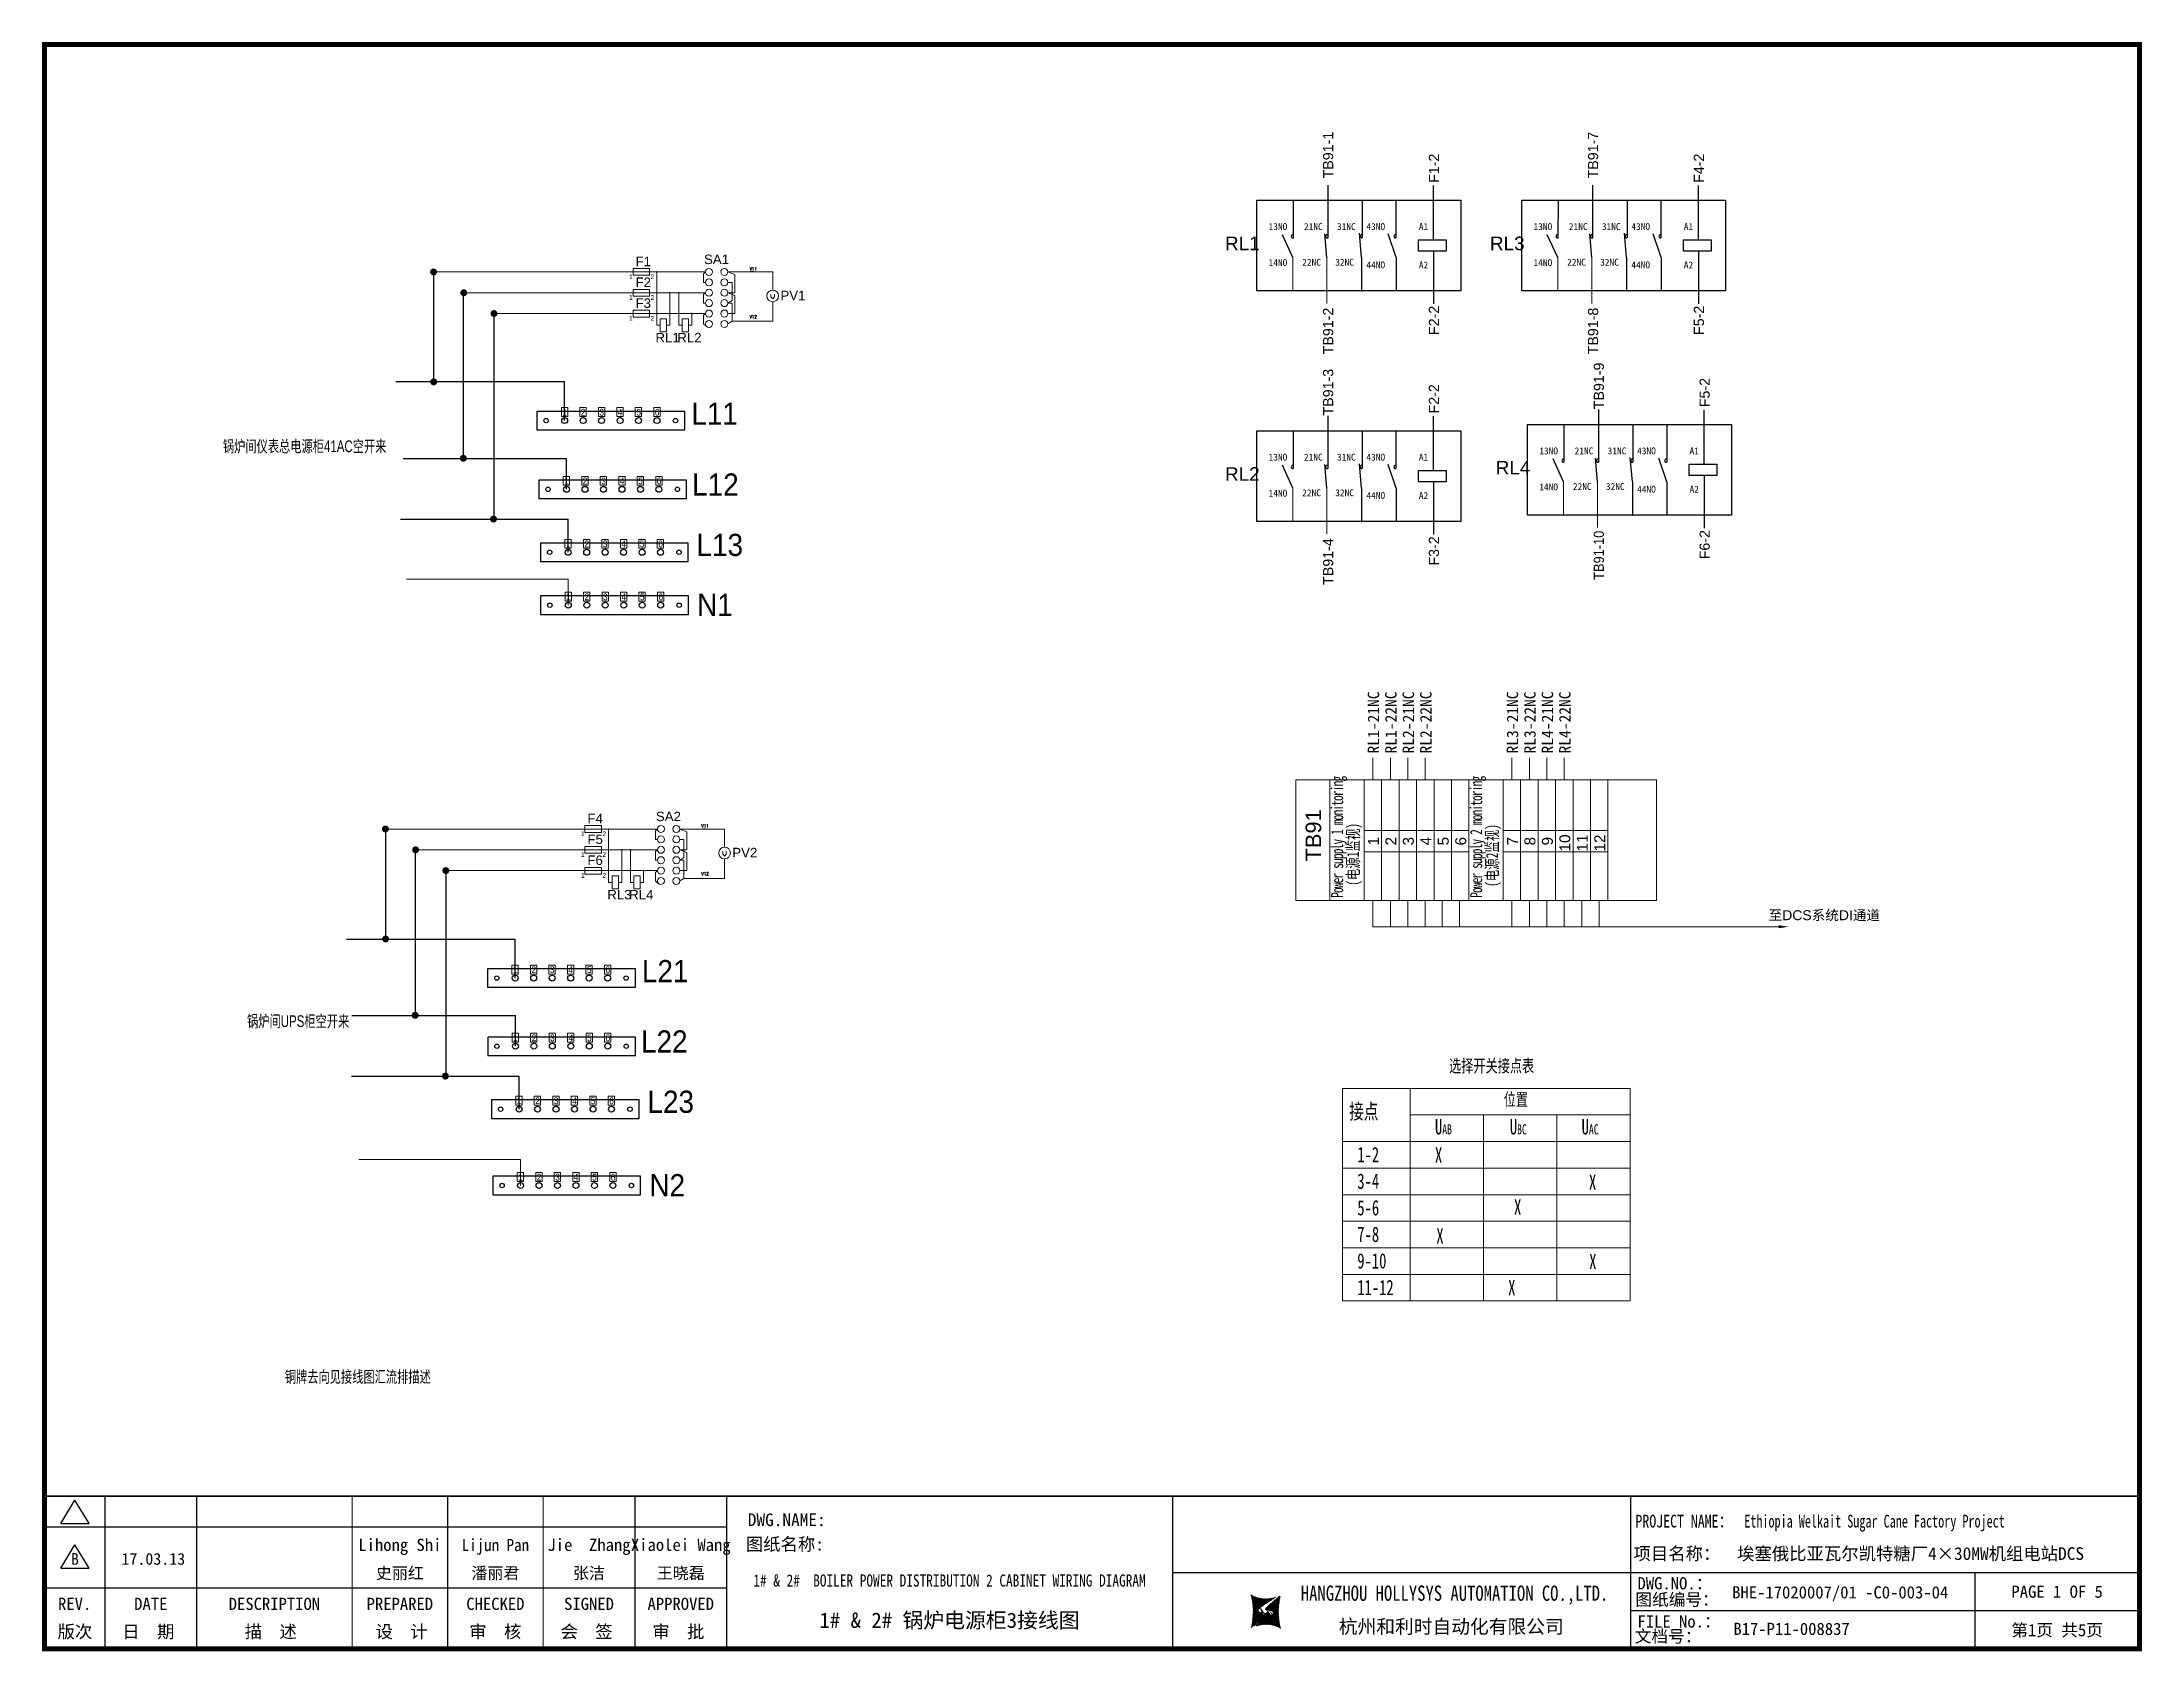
# Model space of a CAD drawing. Extents: x 81444 to 119867, y -54816 to -29062.
# Drawn here: x 91473 to 95598, y -45773 to -42611 of the extents above; entities that cross this region are included whole.
import ezdxf
from ezdxf.enums import TextEntityAlignment as Align
from ezdxf.lldxf.tags import DXFTag

# ---------------------------------------------------------------- set-up
doc = ezdxf.new("R2010")
doc.units = 0
doc.header["$LTSCALE"] = 100
doc.header["$MEASUREMENT"] = 0
for name, color, linetype in [('t', 1, 'Continuous'), ('标准图框及表格', 7, 'Continuous'), ('空气开关', 7, 'Continuous'), ('继电器', 7, 'Continuous')]:
    doc.layers.add(name, color=color, linetype=linetype)
doc.layers.add('细实线', color=7, linetype='Continuous', lineweight=20)
doc.styles.add('HZ', font='arial.ttf', dxfattribs={"width": 0.7})
doc.styles.add('HZA', font='romans', dxfattribs={"width": 0.75, "bigfont": 'ams_dx'})
doc.styles.get("Standard").update_dxf_attribs({"font": ''})
doc.styles.get('Standard').set_extended_font_data('SimSun')
tags = doc.linetypes.add('CENTER', pattern=[2, 1.25, -0.25, 0.25, -0.25]).pattern_tags.tags
tags[10:11] = [DXFTag(74, 4), DXFTag(75, 0), DXFTag(340, '0'), DXFTag(46, 1.0), DXFTag(50, 0.0), DXFTag(44, 0.0), DXFTag(45, 0.0)]
tags[8:9] = [DXFTag(74, 4), DXFTag(75, 0), DXFTag(340, '0'), DXFTag(46, 1.0), DXFTag(50, 0.0), DXFTag(44, 0.0), DXFTag(45, 0.0)]
tags[6:7] = [DXFTag(74, 4), DXFTag(75, 0), DXFTag(340, '0'), DXFTag(46, 1.0), DXFTag(50, 0.0), DXFTag(44, 0.0), DXFTag(45, 0.0)]
tags[4:5] = [DXFTag(74, 4), DXFTag(75, 0), DXFTag(340, '0'), DXFTag(46, 1.0), DXFTag(50, 0.0), DXFTag(44, 0.0), DXFTag(45, 0.0)]
tags = doc.linetypes.add('WASTE', pattern=[0.375, 0.25, -0.125]).pattern_tags.tags
tags[6:7] = [DXFTag(74, 4), DXFTag(75, 0), DXFTag(340, '0'), DXFTag(46, 1.0), DXFTag(50, 0.0), DXFTag(44, 0.0), DXFTag(45, 0.0)]
tags[4:5] = [DXFTag(74, 4), DXFTag(75, 0), DXFTag(340, '0'), DXFTag(46, 1.0), DXFTag(50, 0.0), DXFTag(44, 0.0), DXFTag(45, 0.0)]
pattern_1 = [(45, (0, 0), (-0.736262898216564, 0.7362628982165641), [])]

msp = doc.modelspace()

# ---------------------------------------------------------------- texts
at = {"color": 7, "lineweight": 15, "style": 'HZA', "width": 0.75}
for s, p in [('V11', (92862.86004486363, -43059.77329085264)), ('V12', (92862.89644072663, -43153.77468342225)), ('V11', (92768.32425297171, -44153.99761929347)), ('V12', (92768.36064883471, -44247.99901186308))]:
    msp.add_text(s, height=6.574075200000001, dxfattribs=at).set_placement(p)
at = {"style": 'HZ'}
for s, height, width, p in [('L11', 43.56, 0.9, (92748.48892326278, -43362.4694190938)), ('锅炉间仪表总电源柜41AC空开来', 23.1, 0.7, (91828.33691041225, -43416.42309807991)), ('L12', 43.56, 0.9, (92750.14075183167, -43501.75219053793)), ('L13', 43.56, 0.9, (92758.69001531441, -43620.34964914346)), ('N1', 43.56, 0.9, (92759.99482949854, -43738.13416154068)), ('L21', 43.56, 0.9, (92651.39727608624, -44457.5154993905)), ('锅炉间UPS柜空开来', 23.1, 0.7, (91875.66876949924, -44545.63355359648)), ('L22', 43.56, 0.9, (92649.7121077261, -44595.73352455112)), ('L23', 43.56, 0.9, (92662.28922266376, -44714.19833841112)), ('N2', 43.56, 0.9, (92666.18702410943, -44878.02876590174)), ('铜牌去向见接线图汇流排描述', 23.1, 0.7, (91949.91251994697, -45244.13015647052))]:
    msp.add_text(s, height=height, dxfattribs=dict(at, width=width)).set_placement(p)
at = {"linetype": 'WASTE', "char_height": 13.52, "attachment_point": 1}
for s, insert, width in [('13NO', (93882.41427694164, -42966.57006959924), 21.05947768404018), ('21NC', (93951.88907113382, -42966.57006959924), 19.18468349185002), ('31NC', (94016.69612925175, -42966.57006959924), 19.18468349185002), ('43NO', (94074.6347995638, -42966.57006959924), 15.14790299615867), ('A1', (94177.6509401962, -42966.5173238158), 15.14790299615867), ('13NO', (94402.85701333957, -42966.57006959924), 21.05947768404018), ('21NC', (94472.33180753178, -42966.57006959924), 19.18468349185002), ('31NC', (94537.13886564971, -42966.57006959924), 19.18468349185002), ('43NO', (94595.07753596177, -42966.57006959924), 15.14790299615867), ('A1', (94698.09367659416, -42966.5173238158), 15.14790299615867), ('14NO', (93882.41427694164, -43037.42578647488), 21.05947768404018), ('22NC', (93948.48929857729, -43036.56169236664), 22.58445604837777), ('32NC', (94013.29635669525, -43036.56169236664), 22.58445604837777), ('44NO', (94074.6347995638, -43041.89629659794), 15.14790299615867), ('A2', (94177.6509401962, -43041.84355081449), 15.14790299615867), ('14NO', (94402.85701333957, -43037.42578647488), 21.05947768404018), ('22NC', (94468.93203497522, -43036.56169236664), 22.58445604837777), ('32NC', (94533.73909309319, -43036.56169236664), 22.58445604837777), ('44NO', (94595.07753596177, -43041.89629659794), 15.14790299615867), ('A2', (94698.09367659416, -43041.84355081449), 15.14790299615867), ('13NO', (93882.41427694164, -43419.46456097902), 21.05947768404018), ('21NC', (93951.88907113382, -43419.46456097902), 19.18468349185002), ('31NC', (94016.69612925175, -43419.46456097902), 19.18468349185002), ('43NO', (94074.6347995638, -43419.46456097902), 15.14790299615867), ('A1', (94177.6509401962, -43419.41181519556), 15.14790299615867), ('13NO', (94414.16739169591, -43407.11757588289), 21.05947768404018), ('21NC', (94483.64218588812, -43407.11757588289), 19.18468349185002), ('31NC', (94548.44924400609, -43407.11757588289), 19.18468349185002), ('43NO', (94606.38791431814, -43407.11757588289), 15.14790299615867), ('A1', (94709.40405495053, -43407.06483009944), 15.14790299615867), ('14NO', (94414.16739169591, -43477.97329275851), 21.05947768404018), ('22NC', (94480.2424133316, -43477.10919865027), 22.58445604837777), ('32NC', (94545.04947144953, -43477.10919865027), 22.58445604837777), ('14NO', (93882.41427694164, -43490.32027785464), 21.05947768404018), ('22NC', (93948.48929857729, -43489.4561837464), 22.58445604837777), ('32NC', (94013.29635669525, -43489.4561837464), 22.58445604837777), ('44NO', (94074.6347995638, -43494.7907879777), 15.14790299615867), ('A2', (94177.6509401962, -43494.73804219427), 15.14790299615867), ('44NO', (94606.38791431814, -43482.44380288158), 15.14790299615867), ('A2', (94709.40405495053, -43482.39105709814), 15.14790299615867)]:
    msp.add_mtext(s, dxfattribs=dict(at, insert=insert, width=width))
at = {"layer": '空气开关', "style": 'HZ', "width": 0.9}
for s, p in [('1', (92495.11927144544, -43344.55778087004)), ('2', (92531.41927144543, -43344.55778087004)), ('3', (92567.71927144543, -43344.55778087004)), ('4', (92604.01927144543, -43344.55778087004)), ('5', (92640.31927144543, -43344.55778087004)), ('6', (92676.61927144544, -43344.55778087004)), ('1', (92498.83135679159, -43479.51039787769)), ('2', (92535.13135679158, -43479.51039787769)), ('3', (92571.43135679158, -43479.51039787769)), ('4', (92607.73135679158, -43479.51039787769)), ('5', (92644.03135679159, -43479.51039787769)), ('6', (92680.33135679159, -43479.51039787769)), ('1', (92502.02498186199, -43603.23907297759)), ('2', (92538.32498186198, -43603.23907297759)), ('3', (92574.62498186198, -43603.23907297759)), ('4', (92610.92498186199, -43603.23907297759)), ('5', (92647.22498186199, -43603.23907297759)), ('6', (92683.52498186199, -43603.23907297759)), ('1', (92502.28834593866, -43707.22025641412)), ('2', (92538.58834593865, -43707.22025641412)), ('3', (92574.88834593866, -43707.22025641412)), ('4', (92611.18834593866, -43707.22025641412)), ('5', (92647.48834593866, -43707.22025641412)), ('6', (92683.78834593866, -43707.22025641412)), ('1', (92398.0276242689, -44439.60386116674)), ('2', (92434.32762426889, -44439.60386116674)), ('3', (92470.62762426889, -44439.60386116674)), ('4', (92506.9276242689, -44439.60386116674)), ('5', (92543.2276242689, -44439.60386116674)), ('6', (92579.5276242689, -44439.60386116674)), ('1', (92398.40271268602, -44573.49173189088)), ('2', (92434.702712686, -44573.49173189088)), ('3', (92471.00271268601, -44573.49173189088)), ('4', (92507.30271268601, -44573.49173189088)), ('5', (92543.60271268601, -44573.49173189088)), ('6', (92579.90271268602, -44573.49173189088)), ('1', (92405.62418921135, -44697.08776224525)), ('2', (92441.92418921134, -44697.08776224525)), ('3', (92478.22418921134, -44697.08776224525)), ('4', (92514.52418921134, -44697.08776224525)), ('5', (92550.82418921134, -44697.08776224525)), ('6', (92587.12418921135, -44697.08776224525)), ('1', (92408.48054054956, -44847.11486077518)), ('2', (92444.78054054955, -44847.11486077518)), ('3', (92481.08054054955, -44847.11486077518)), ('4', (92517.38054054955, -44847.11486077518)), ('5', (92553.68054054955, -44847.11486077518)), ('6', (92589.98054054956, -44847.11486077518))]:
    msp.add_text(s, height=13.2, dxfattribs=at).set_placement(p)
at = {"layer": '细实线', "color": 7, "style": 'HZ'}
for s, height, p in [('RL1', 26.6, (93796.76479854902, -43019.67615626093)), ('RL3', 26.6, (94317.20753494698, -43019.67615626093)), ('1', 9.309999999999999, (92626.15528690864, -43076.43291024896)), ('F1', 18.62, (92638.87101056421, -43051.12195611832)), ('2', 9.309999999999999, (92668.34068049131, -43076.43291024896)), ('SA1', 18.62, (92773.36311241698, -43046.96932912928)), ('1', 9.309999999999999, (92626.15528690864, -43117.26787898991)), ('F2', 18.62, (92638.87101056421, -43091.95692485927)), ('2', 9.309999999999999, (92668.34068049131, -43117.26787898991)), ('PV1', 18.62, (92923.48658074863, -43118.00610945905)), ('1', 9.309999999999999, (92626.15528690864, -43158.36740000984)), ('F3', 18.62, (92638.87101056421, -43133.05644587921)), ('2', 9.309999999999999, (92668.34068049131, -43158.36740000984)), ('RL1', 18.62, (92678.00789346998, -43200.72543999068)), ('RL2', 18.62, (92720.8728865828, -43200.72543999068)), ('RL4', 26.6, (94328.51791330335, -43460.22366254458)), ('RL2', 26.6, (93796.76479854902, -43472.57064764071)), ('F4', 18.62, (92544.33521867229, -44145.34628455916)), ('SA2', 18.62, (92678.82732052506, -44141.19365757011)), ('1', 9.309999999999999, (92531.61949501673, -44170.65723868979)), ('F5', 18.62, (92544.33521867229, -44186.18125330011)), ('2', 9.309999999999999, (92573.80488859939, -44170.65723868979)), ('1', 9.309999999999999, (92531.61949501673, -44211.49220743074)), ('F6', 18.62, (92544.33521867229, -44227.28077432005)), ('2', 9.309999999999999, (92573.80488859939, -44211.49220743074)), ('PV2', 18.62, (92828.95078885672, -44212.23043789988)), ('1', 9.309999999999999, (92531.61949501673, -44252.59172845067)), ('2', 9.309999999999999, (92573.80488859939, -44252.59172845067)), ('RL3', 18.62, (92583.47210157807, -44294.94976843151)), ('RL4', 18.62, (92626.33709469088, -44294.94976843151)), ('至DCS系统DI通道', 19.6, (94864.73454312634, -44335.74123073139))]:
    msp.add_text(s, height=height, dxfattribs=at).set_placement(p)
for s, height, p in [('TB91', 30.576, (93985.7015624581, -44220.13454928622)), ('1', 21.38181818181818, (94099.04895211672, -44188.91316685856)), ('2', 21.38181818181818, (94133.35135466792, -44188.91316685856)), ('3', 21.38181818181818, (94167.65375721914, -44188.91316685856)), ('4', 21.38181818181818, (94201.95615977034, -44188.91316685856)), ('5', 21.38181818181818, (94236.25856232157, -44188.91316685856)), ('6', 21.38181818181818, (94270.56096487277, -44188.91316685856)), ('7', 21.38181818181818, (94372.16379648267, -44188.91316685856)), ('8', 21.38181818181818, (94406.46619903386, -44188.91316685856)), ('9', 21.38181818181818, (94440.79764251073, -44188.91316685856)), ('10', 21.38181818181818, (94475.10004506193, -44200.6662801247)), ('11', 21.38181818181818, (94509.4314885388, -44200.6662801247)), ('12', 21.38181818181818, (94543.73389109, -44200.6662801247))]:
    msp.add_text(s, height=height, rotation=90, dxfattribs=at).set_placement(p)
at = {"layer": '细实线', "color": 7, "char_height": 22.4, "width": 112.8368929680437, "attachment_point": 1, "rotation": 90}
for s, insert in [('{\\fsimsun|b0|i0|c134|p2;RL1-21NC}', (94077.18265685867, -44008.36606588849)), ('{\\fsimsun|b0|i0|c134|p2;RL1-22NC}', (94111.48505940987, -44008.36606588849)), ('{\\fsimsun|b0|i0|c134|p2;RL2-21NC}', (94145.7874619611, -44008.36606588849)), ('{\\fsimsun|b0|i0|c134|p2;RL2-22NC}', (94180.08986451232, -44008.36606588849)), ('{\\fsimsun|b0|i0|c134|p2;RL3-21NC}', (94350.29750122462, -44008.36606588849)), ('{\\fsimsun|b0|i0|c134|p2;RL3-22NC}', (94384.59990377584, -44008.36606588849)), ('{\\fsimsun|b0|i0|c134|p2;RL4-21NC}', (94418.93134725268, -44008.36606588849)), ('{\\fsimsun|b0|i0|c134|p2;RL4-22NC}', (94453.23374980391, -44008.36606588849))]:
    msp.add_mtext(s, dxfattribs=dict(at, insert=insert))
at = {"layer": '细实线', "color": 7, "char_height": 23.52, "attachment_point": 1, "rotation": 90, "line_spacing_factor": 0.700008, "style": 'HZ'}
for s, insert, width in [('{\\fsimsun|b0|i0|c134|p2;\\W0.7;\\T0.75;Power supply 1 monitoring}', (94005.33908925962, -44291.91698848337), 264.3367407239842), ('{\\fsimsun|b0|i0|c134|p2;\\W0.7;\\T0.75;Power supply 2 monitoring}', (94278.45393362557, -44291.91698848337), 264.3367407239842), ('{\\fsimsun|b0|i0|c134|p2;(电源1监视)}', (94036.4248430604, -44268.22253709761), 210.3938150108609), ('{\\fsimsun|b0|i0|c134|p2;(电源2监视)}', (94309.53968742635, -44270.39853986367), 197.6270455354591)]:
    msp.add_mtext(s, dxfattribs=dict(at, insert=insert, width=width))
at = {"layer": '细实线', "color": 7, "width": 334.3977358621725, "attachment_point": 1, "style": 'HZ'}
for s, insert, char_height in [('{\\f宋体|b0|i0|c134|p2;选择开关接点表}', (94237.01270408204, -44609.32667312209), 25), ('{\\f宋体|b0|i0|c134|p2;位置}', (94344.29646529283, -44675.36925267855), 25), ('{\\f宋体|b0|i0|c134|p2;接点}', (94040.78867710874, -44696.28691519488), 30), ('{\\f宋体|b0|i0|c134|p2;U\\H0.666667x;AB}', (94209.23252945338, -44726.50981691554), 30), ('{\\f宋体|b0|i0|c134|p2;U\\H0.666667x;BC}', (94356.32049022583, -44726.50981691554), 30), ('{\\f宋体|b0|i0|c134|p2;U\\H0.666667x;AC}', (94497.36140686693, -44726.50981691554), 30), ('{\\f宋体|b0|i0|c134|p2;1-2}', (94056.73243290294, -44781.1546551504), 30), ('{\\f宋体|b0|i0|c134|p2;X}', (94209.23252945338, -44782.1085550697), 30), ('{\\f宋体|b0|i0|c134|p2;3-4}', (94056.73243290294, -44833.35856012056), 30), ('{\\f宋体|b0|i0|c134|p2;X}', (94511.75507529223, -44835.39067913411), 30), ('{\\f宋体|b0|i0|c134|p2;5-6}', (94056.73243290294, -44885.56246509071), 30), ('{\\f宋体|b0|i0|c134|p2;X}', (94364.58194488412, -44884.3121178531), 30), ('{\\f宋体|b0|i0|c134|p2;7-8}', (94056.73243290294, -44937.76637006088), 30), ('{\\f宋体|b0|i0|c134|p2;X}', (94211.95795779425, -44940.86475592658), 30), ('{\\f宋体|b0|i0|c134|p2;9-10}', (94056.73243290294, -44989.97027503104), 30), ('{\\f宋体|b0|i0|c134|p2;X}', (94512.16388954339, -44991.14890881602), 30), ('{\\f宋体|b0|i0|c134|p2;11-12}', (94056.73243290294, -45042.17418000121), 30), ('{\\f宋体|b0|i0|c134|p2;X}', (94352.99887443535, -45042.38696162475), 30)]:
    msp.add_mtext(s, dxfattribs=dict(at, insert=insert, char_height=char_height))
at = {"layer": '继电器', "style": 'HZ'}
for tag, p in [('TB91-1', (94009.39955915078, -42832.95069518316)), ('TB91-7', (94529.84229554872, -42832.95069518316)), ('F1-2', (94217.25263864435, -42858.7996757533)), ('F4-2', (94737.69537504228, -42858.7996757533)), ('TB91-2', (94009.39955915078, -43178.42420040224)), ('F2-2', (94217.25263864435, -43157.59175957313)), ('TB91-8', (94529.84229554872, -43178.42420040224)), ('F5-2', (94737.69537504228, -43157.59175957313)), ('TB91-3', (94009.39955915078, -43298.58921743253)), ('TB91-9', (94541.15267390509, -43286.2422323364)), ('F5-2', (94749.00575339865, -43299.34718203693)), ('F2-2', (94217.25263864435, -43311.69416713306)), ('TB91-4', (94009.39955915078, -43631.318691782)), ('F3-2', (94217.25263864435, -43610.48625095289)), ('F6-2', (94749.00575339865, -43598.13926585676))]:
    msp.add_attdef(tag, text='J1', height=20, rotation=90, dxfattribs=at).set_placement(p, align=Align.CENTER)
at = {"layer": '继电器', "style": 'HZ', "width": 0.9}
msp.add_attdef('TB91-10', text='J1', height=20, rotation=90, dxfattribs=at).set_placement((94541.15267390509, -43618.97170668587), align=Align.CENTER)

# ---------------------------------------------------------------- blocks, each defined once
blk = doc.blocks.new('图框')
at = {"layer": '标准图框及表格'}
h = blk.add_hatch(dxfattribs=at)
h.set_pattern_fill('ANSI31', color=5, scale=8.329863809039892, style=0)
h.set_pattern_definition(pattern_1)
edge = h.paths.add_edge_path()
edge.add_arc((2399.257256036391, -2998.153851416566), 55.18534773488954, 238.1092081981581, 291.6531626184834)
edge.add_line((2419.619937407027, -3049.445018414634), (2388.525499730735, -3070.242821799802))
edge.add_arc((2238.907377712399, -3078.328790578547), 135.3602868968974, 346.3915348661821, 374.2500326978034)
edge.add_line((2370.467593623529, -3110.177132109857), (2397.50623789792, -3087.85242802291))
edge.add_line((2391.339199201146, -3080.281448750429), (2396.143986595598, -3080.898839897796))
edge.add_spline(control_points=[(2397.470018868538, -3087.887634953957), (2398.35948137939, -3087.023080631327), (2399.970992452319, -3085.456697735681), (2399.869182150054, -3081.252294174519), (2397.426500162081, -3081.012803431273), (2396.121921064187, -3080.884897048199)], knot_values=[0, 0, 0, 0, 6.844331067525468, 12.40042740766005, 18.76924275352248, 18.76924275352248, 18.76924275352248, 18.76924275352248], weights=[1, 1, 1, 1, 1, 1], degree=3, periodic=0)
edge.add_spline(control_points=[(2388.515363058686, -3070.265433304907), (2387.789374929038, -3070.86905758363), (2386.478198365832, -3071.959237952229), (2385.544096281083, -3073.38263759949), (2385.127199159644, -3074.017912079413)], knot_values=[0, 0, 0, 0, 5.253673658024614, 9.488438564008057, 9.488438564008057, 9.488438564008057, 9.488438564008057], weights=[1, 1, 1, 1, 1], degree=3, periodic=0)
edge.add_spline(control_points=[(2386.272665588534, -3072.281716856574), (2385.721471206634, -3072.905523096015), (2384.632427465753, -3074.386714445929), (2384.912828655535, -3077.72895088909), (2387.858851342782, -3079.895552619193), (2390.185443934519, -3080.145534927004), (2391.314573401905, -3080.266855002868)], knot_values=[10.66597461496156, 10.66597461496156, 10.66597461496156, 10.66597461496156, 18.97770399508879, 28.89455822145742, 41.119553648298, 52.64692538081317, 52.64692538081317, 52.64692538081317, 52.64692538081317], weights=[1, 1, 1, 1, 1, 1, 1], degree=3, periodic=0)
h = blk.add_hatch(dxfattribs=at)
h.set_pattern_fill('ANSI31', color=3, scale=8.329863809039892, style=0)
h.set_pattern_definition(pattern_1)
edge = h.paths.add_edge_path()
edge.add_line((2402.469732125144, -3075.776359090531), (2407.706041465404, -3076.440586092609))
edge.add_spline(control_points=[(2401.044493204623, -3068.769946203269), (2400.155030693568, -3069.634500525768), (2398.543519620813, -3071.200883421574), (2398.645329922932, -3075.40528698259), (2401.088011911052, -3075.644777725895), (2402.392591008975, -3075.772684108895)], knot_values=[0, 0, 0, 0, 6.844331067526932, 12.40042740766158, 18.76924275352342, 18.76924275352342, 18.76924275352342, 18.76924275352342], weights=[1, 1, 1, 1, 1, 1], degree=3, periodic=0)
edge.add_line((2428.046918449632, -3046.480449047325), (2401.008274175249, -3068.805153134272))
edge.add_spline(control_points=[(2412.625169549749, -3083.918607966574), (2413.015644598316, -3083.422785431954), (2413.86377905187, -3082.052674005965), (2413.601683417044, -3078.928630268005), (2410.655660730175, -3076.762028538062), (2408.329068138031, -3076.512046230251), (2407.199938671052, -3076.390726154226)], knot_values=[12.65408913243743, 12.65408913243743, 12.65408913243743, 12.65408913243743, 18.97770399508879, 28.89455822145742, 41.119553648298, 52.64692538081317, 52.64692538081317, 52.64692538081317, 52.64692538081317], weights=[1, 1, 1, 1, 1, 1, 1], degree=3, periodic=0)
edge.add_line((2411.626283690712, -3084.975693399283), (2412.781242849298, -3083.732051979769))
edge.add_line((2410.021343801694, -3086.399138189481), (2411.626283690712, -3084.975693399414))
edge.add_line((2378.894574665755, -3107.212562742519), (2409.989012342048, -3086.414759357351))
edge.add_arc((2399.257256036391, -3158.503729740543), 55.18534773488965, 58.10920819815809, 111.6531626184834)
edge.add_arc((2559.607134360383, -3078.328790578547), 135.360286896897, 166.3915348661823, 194.2500326978024)
at = {"color": 7}
for p, q in [((2215.642035047145, -2851.581424744189), (2215.642035047145, -3151.581424744189)), ((3115.642035047145, -2851.581424744189), (3115.642035047145, -3151.581424744189)), ((0, -2911.581424744189), (1340.158172602998, -2911.581424744189)), ((2215.642035047145, -3001.581424744189), (3115.642035047145, -3001.581424744189)), ((3115.642035047145, -3001.581424744189), (4115.642035047145, -3001.581424744189)), ((3791.785572043125, -3001.581424744189), (3791.785572043125, -3151.581424744189)), ((0, -3031.581424744189), (1340.158172602998, -3031.581424744189)), ((4115.642035047145, -3076.581424744189), (3115.642035047145, -3076.581424744189))]:
    blk.add_line(p, q, dxfattribs=at)
at = {"color": 7, "const_width": 3}
blk.add_lwpolyline([(4115.642035047145, -2851.581424744189), (0, -2851.581424744189)], dxfattribs=at)
at = {"layer": 't', "color": 7}
for p, q in [((31.94938321653171, -2904.992613363662), (59.89920926059131, -2859.122325316828)), ((87.8490353046218, -2904.992613363662), (59.89920926059131, -2859.122325316828)), ((31.94938321653171, -2904.992613363662), (87.8490353046218, -2904.992613363662)), ((31.94938321653171, -2992.977239491032), (59.89920926059131, -2947.106951444141)), ((87.8490353046218, -2992.977239491032), (59.89920926059131, -2947.106951444141)), ((31.94938321653171, -2992.977239491032), (87.8490353046218, -2992.977239491032))]:
    blk.add_line(p, q, dxfattribs=at)
at = {"layer": 't', "color": 7, "const_width": 9.61519705431492}
blk.add_lwpolyline([(4115.642035047145, -3151.581424744189), (4115.642035047145, 0), (0, 0), (0, -3151.581424744189)], close=True, dxfattribs=at)
at = {"layer": 't', "color": 7, "const_width": 2.40379926357873}
for points in [[(118.7653193609731, -2852.783324375967), (118.7653193609731, -3151.581424744189)], [(299.0502641293569, -2852.783324375967), (299.0502641293569, -3151.581424744189)], [(604.3883150879992, -2852.783324375967), (604.3883150879992, -3156.41304604568)], [(791.9882990770857, -2852.783324375967), (791.9882990770857, -3156.41304604568)], [(979.588283066143, -2852.783324375967), (979.588283066143, -3156.41304604568)], [(1159.873227834585, -2852.783324375967), (1159.873227834585, -3156.41304604568)], [(1340.158172602998, -2852.783324375967), (1340.158172602998, -3156.41304604568)]]:
    blk.add_lwpolyline(points, dxfattribs=at)
at = {"color": 7, "linetype": 'CENTER'}
for s, height, p in [('图纸编号：', 24, (3125.2212882557, -3066.664538382978)), ('杭州和利时自动化有限公司', 27, (2542.549152440595, -3121.114498389041)), ('文档号：', 24, (3124.032392707933, -3138.728717091954))]:
    blk.add_text(s, height=height, dxfattribs=at).set_placement(p)
at = {"color": 7, "flags": 8}
for tag, p, height in [('DWG.NAME:', (1381.636459220965, -2910.37952511241), 25), ('PROJECTNAME:', (3125.480185663539, -2912.807924402037), 24), ('PROJECTNAME：', (3339.10867075545, -2913.108539231762), 25), ('DWG.NO.:', (3128.186172261583, -3030.402470643486), 24), ('图纸编号', (3315.362718925957, -3052.404678158069), 24), ('FILENO.:', (3128.672545599984, -3106.104124450346), 24), ('文档号', (3317.726365529132, -3124.132485953713), 24)]:
    blk.add_attdef(tag, p, '', height=height, dxfattribs=at)
for tag, height, p in [('A', 23, (59.89920926059131, -2974.881554149018)), ('设计时间', 23, (213.8658221408186, -2974.881554149018)), ('RENLIU', 24, (698.1883070825425, -2950.380597809435)), ('SHUFENWANG', 24, (885.7882910716289, -2950.380597809435)), ('FANGHOU', 24, (1069.730755450379, -2950.380597809435)), ('DANDANLI', 24, (1250.015700218792, -2950.380597809435)), ('刘仁', 23, (698.1883070825425, -3002.188376027443)), ('王姝芬', 23, (885.7882910716289, -3002.188376027443)), ('侯方', 23, (1069.730755450379, -3002.188376027443)), ('李丹丹', 23, (1250.015700218792, -3002.188376027443)), ('#10STATIONONTROLCABINETCOVER', 30, (1777.900103825072, -3017.182374560078)), ('REV.', 24, (59.38265968048654, -3063.048954873535)), ('DATE', 24, (208.907791745165, -3063.048954873535)), ('DESCRIPTION', 24, (451.7192896086781, -3063.048954873535)), ('PREPARED', 24, (698.1883070825425, -3063.048954873535)), ('CHECKED', 24, (885.7882910716144, -3063.048954873535)), ('SIGNED', 24, (1069.730755450364, -3063.048954873535)), ('APPROVED', 24, (1250.015700218792, -3063.048954873535)), ('PAGEXOFX', 24, (3953.713803545135, -3039.081424744189)), ('图纸名称', 30, (1777.900103825072, -3094.695064044037)), ('第几页共几页', 24, (3953.713803545135, -3114.081424744189))]:
    blk.add_attdef(tag, text='', height=height, dxfattribs=at).set_placement(p, align=Align.MIDDLE)
for tag, p in [('图纸名称:', (1377.81237181677, -2965.923337057193)), ('项目名称：', (3121.562334825969, -2984.305160940257)), ('项目名称：', (3325.036680579346, -2984.305160940257))]:
    blk.add_attdef(tag, text='', height=25, dxfattribs=at).set_placement(p, align=Align.BOTTOM_LEFT)
at = {"color": 7, "width": 0.8, "flags": 8}
blk.add_attdef('HANGZHOUHOLLYSYSAUTOMATIONCO.,LTD.', text='', height=24, dxfattribs=at).set_placement((2770.082304289484, -3045.714803244191), align=Align.MIDDLE)
at = {"layer": 't', "color": 7}
for s, p in [('版次', (59.89920926059131, -3117.600441270843)), ('日  期', (204.1999693705875, -3117.600441270843)), ('描  述', (444.4895954714448, -3117.600441270843)), ('设  计', (701.4970341851513, -3117.600441270843)), ('审  核', (885.5947788425256, -3117.600441270843)), ('会  签', (1065.022933075787, -3117.600441270843)), ('审  批', (1245.3078778442, -3117.600441270843))]:
    blk.add_text(s, height=25, dxfattribs=at).set_placement(p, align=Align.MIDDLE_CENTER)
at = {"layer": '标准图框及表格', "color": 5, "style": 'HZ'}
for s, p in [('pgqh', (2373.884875617339, -3059.677228196226)), ('hollilas', (2374.051901626051, -3085.968484618272))]:
    blk.add_text(s, height=5.205656721233694, dxfattribs=at).set_placement(p)
at = {"layer": '标准图框及表格', "color": 3, "style": 'HZ'}
for s, height, p in [('auto', 8.676094535389492, (2400.907127263781, -3074.200036411981)), ('hollysys', 4.338047267694746, (2402.5381050141, -3099.731461394062))]:
    blk.add_text(s, height=height, dxfattribs=at).set_placement(p)

# ---------------------------------------------------------------- linework, layer by layer
for p, q in [((93998.52763313994, -42891.85101438608), (93998.52763313994, -42995.91869447423)), ((94206.3807126335, -42999.60641030823), (94206.3807126335, -42892.62890773779)), ((94518.97036953787, -42891.85101438608), (94518.97036953787, -42995.91869447423)), ((94726.82344903144, -42999.60641030823), (94726.82344903144, -42892.62890773779)), ((93930.52647020582, -42921.64802043389), (93930.42882584648, -42995.80574232292)), ((94066.12763313991, -42921.64802043389), (94066.12763313991, -42995.62346611528)), ((94132.68397424223, -42921.64802043389), (94132.68397424223, -42995.75299653946)), ((94450.96920660378, -42921.64802043389), (94450.87156224444, -42995.80574232292)), ((94586.57036953788, -42921.64802043389), (94586.57036953788, -42995.62346611528)), ((94653.12671064016, -42921.64802043389), (94653.12671064016, -42995.75299653946)), ((93930.06139913232, -43034.13698778128), (93909.45306344047, -42989.2402564526)), ((93996.77130548518, -43034.18973356474), (93992.77806790134, -42987.49297091119)), ((94065.26139913233, -43034.13698778128), (94060.8693542678, -42986.38088685273)), ((94132.86139913234, -43034.13698778128), (94117.37032601943, -42987.44886008845)), ((94206.3807126335, -43021.68676997807), (94206.3807126335, -43125.04409137664)), ((94450.50413553028, -43034.13698778128), (94429.89579983843, -42989.2402564526)), ((94517.21404188314, -43034.18973356474), (94513.2208042993, -42987.49297091119)), ((94585.7041355303, -43034.13698778128), (94581.31209066576, -42986.38088685273)), ((94653.30413553027, -43034.13698778128), (94637.8130624174, -42987.44886008845)), ((94726.82344903144, -43021.68676997807), (94726.82344903144, -43125.04409137664)), ((94065.26139913233, -43034.13698778128), (94065.26139913233, -43101.11583254527)), ((94132.86139913234, -43034.13698778128), (94132.86139913234, -43099.46851697504)), ((94585.7041355303, -43034.13698778128), (94585.7041355303, -43101.11583254527)), ((94653.30413553027, -43034.13698778128), (94653.30413553027, -43099.46851697504)), ((93998.52763313994, -43344.74550576585), (93998.52763313994, -43448.81318585399)), ((94206.3807126335, -43452.50090168799), (94206.3807126335, -43345.52339911756)), ((94530.28074789421, -43332.39852066973), (94530.28074789421, -43436.46620075786)), ((94738.13382738778, -43440.15391659187), (94738.13382738778, -43333.17641402144)), ((93930.52647020582, -43374.54251181366), (93930.42882584648, -43448.70023370268)), ((94066.12763313991, -43374.54251181366), (94066.12763313991, -43448.51795749505)), ((94132.68397424223, -43374.54251181366), (94132.68397424223, -43448.64748791924)), ((94462.27958496015, -43362.19552671754), (94462.18194060079, -43436.35324860655)), ((94597.88074789425, -43362.19552671754), (94597.88074789425, -43436.17097239892)), ((94664.43708899654, -43362.19552671754), (94664.43708899654, -43436.30050282311)), ((94461.81451388665, -43474.68449406493), (94441.2061781948, -43429.78776273623)), ((94528.52442023948, -43474.73723984837), (94524.53118265567, -43428.04047719482)), ((94597.01451388664, -43474.68449406493), (94592.62246902213, -43426.92839313636)), ((94664.61451388664, -43474.68449406493), (94649.12344077376, -43427.99636637208)), ((93930.06139913232, -43487.03147916106), (93909.45306344047, -43442.13474783236)), ((93996.77130548518, -43487.0842249445), (93992.77806790134, -43440.38746229095)), ((94065.26139913233, -43487.03147916106), (94060.8693542678, -43439.27537823249)), ((94132.86139913234, -43487.03147916106), (94117.37032601943, -43440.34335146821)), ((94206.3807126335, -43474.58126135785), (94206.3807126335, -43577.93858275641)), ((94597.01451388664, -43474.68449406493), (94597.01451388664, -43541.6633388289)), ((94664.61451388664, -43474.68449406493), (94664.61451388664, -43540.01602325869)), ((94738.13382738778, -43462.23427626172), (94738.13382738778, -43565.59159766028)), ((94065.26139913233, -43487.03147916106), (94065.26139913233, -43554.01032392503)), ((94132.86139913234, -43487.03147916106), (94132.86139913234, -43552.36300835482))]:
    msp.add_line(p, q)
at = {"color": 2}
for p, q in [((92242.07087873676, -43065.85262242399), (92242.07087873676, -43277.78087867842)), ((92168.23103283781, -43277.78087867842), (92499.6059909658, -43277.78087867842)), ((92499.6059909658, -43354.4167622181), (92499.6059909658, -43277.78087867842)), ((92147.53508684484, -44160.07695086482), (92147.53508684484, -44372.00520711925)), ((92071.13938566127, -44372.82695897512), (92402.51434378927, -44372.82695897512)), ((92402.51434378927, -44449.4628425148), (92402.51434378927, -44372.82695897512))]:
    msp.add_line(p, q, dxfattribs=at)
at = {"color": 7, "lineweight": 15}
for p, q in [((92776.34263390795, -43062.45472320564), (92772.5620593337, -43065.96465270387)), ((92772.5620593337, -43065.96465270387), (92772.5620593337, -43082.87220757611)), ((92820.37827551103, -43062.45472320564), (92833.84066254612, -43067.65609152839)), ((92820.37827551103, -43062.45472320564), (92865.3632042689, -43062.45472320564)), ((92833.84066254612, -43067.65609152839), (92833.84066254612, -43103.28969194659)), ((92870.62246442889, -43062.45472320564), (92908.27872117983, -43062.45472320564)), ((92908.27872117983, -43062.45472320564), (92908.27872117983, -43097.97075818594)), ((92776.34263390795, -43082.87220757611), (92772.5620593337, -43082.87220757611)), ((92776.34263363363, -43103.28969194659), (92772.56205905938, -43106.79962144482)), ((92772.56205905938, -43106.79962144482), (92772.56205905938, -43123.70717631706)), ((92820.37827551103, -43082.87220757611), (92828.38115176909, -43082.87220757611)), ((92820.37827551103, -43103.28969194659), (92833.84066254612, -43108.49106026933)), ((92820.37827523674, -43103.28969194659), (92833.84066254612, -43103.28969194659)), ((92828.38115176909, -43082.87220757611), (92828.38115176909, -43118.57382311723)), ((92833.84066254612, -43108.49106026933), (92833.84066254612, -43144.12466068754)), ((92904.95906350856, -43105.82406530497), (92904.95906350856, -43111.57638110497)), ((92911.53313870859, -43111.57638110497), (92911.53313870859, -43105.82406530497)), ((92776.34263363363, -43123.70717631706), (92772.56205905938, -43123.70717631706)), ((92776.34263363363, -43144.12466068754), (92772.56205905938, -43147.63459018576)), ((92772.56205905938, -43147.63459018576), (92772.56205905938, -43164.542145058)), ((92828.38115176909, -43118.57382311723), (92820.37827523674, -43123.70717631706)), ((92820.37827523674, -43123.70717636331), (92828.38115149476, -43123.70717636331)), ((92820.37827523674, -43144.12466068754), (92833.84066254612, -43144.12466068754)), ((92828.38115149476, -43123.70717636331), (92828.38115149476, -43159.40879190443)), ((92904.95906350856, -43111.57638110497), (92908.24610110861, -43115.56657325798)), ((92908.24610110861, -43115.56657325798), (92911.53313870859, -43111.57638110497)), ((92908.27872117983, -43120.98002138594), (92908.27872117983, -43159.40879190443)), ((92828.38115149476, -43159.40879190443), (92820.3782749624, -43164.54214510426)), ((92828.38115149476, -43159.40879190443), (92865.39960013192, -43159.40879190443)), ((92865.39960013192, -43159.40879190443), (92908.27872117983, -43159.40879190443)), ((92681.80684201603, -44156.67905164647), (92678.02626744178, -44160.1889811447)), ((92678.02626744178, -44160.1889811447), (92678.02626744178, -44177.09653601694)), ((92681.80684201603, -44177.09653601694), (92678.02626744178, -44177.09653601694)), ((92725.84248361911, -44156.67905164647), (92739.3048706542, -44161.88041996922)), ((92725.84248361911, -44156.67905164647), (92770.82741237698, -44156.67905164647)), ((92725.84248361911, -44177.09653601694), (92733.84535987717, -44177.09653601694)), ((92733.84535987717, -44177.09653601694), (92733.84535987717, -44212.79815155806)), ((92739.3048706542, -44161.88041996922), (92739.3048706542, -44197.51402038742)), ((92776.08667253697, -44156.67905164647), (92813.74292928791, -44156.67905164647)), ((92813.74292928791, -44156.67905164647), (92813.74292928791, -44192.19508662677)), ((92681.80684174171, -44197.51402038742), (92678.02626716746, -44201.02394988565)), ((92678.02626716746, -44201.02394988565), (92678.02626716746, -44217.93150475789)), ((92681.80684174171, -44217.93150475789), (92678.02626716746, -44217.93150475789)), ((92725.84248361911, -44197.51402038742), (92739.3048706542, -44202.71538871017)), ((92725.84248334482, -44197.51402038742), (92739.3048706542, -44197.51402038742)), ((92733.84535987717, -44212.79815155806), (92725.84248334482, -44217.93150475789)), ((92725.84248334482, -44217.93150480415), (92733.84535960284, -44217.93150480415)), ((92733.84535960284, -44217.93150480415), (92733.84535960284, -44253.63312034526)), ((92739.3048706542, -44202.71538871017), (92739.3048706542, -44238.34898912837)), ((92810.42327161664, -44200.0483937458), (92810.42327161664, -44205.8007095458)), ((92810.42327161664, -44205.8007095458), (92813.7103092167, -44209.79090169881)), ((92813.7103092167, -44209.79090169881), (92816.99734681667, -44205.8007095458)), ((92813.74292928791, -44215.20434982677), (92813.74292928791, -44253.63312034526)), ((92816.99734681667, -44205.8007095458), (92816.99734681667, -44200.0483937458)), ((92681.80684174171, -44238.34898912837), (92678.02626716746, -44241.8589186266)), ((92678.02626716746, -44241.8589186266), (92678.02626716746, -44258.76647349884)), ((92725.84248334482, -44238.34898912837), (92739.3048706542, -44238.34898912837)), ((92733.84535960284, -44253.63312034526), (92725.84248307048, -44258.7664735451)), ((92733.84535960284, -44253.63312034526), (92770.86380824, -44253.63312034526)), ((92770.86380824, -44253.63312034526), (92813.74292928791, -44253.63312034526))]:
    msp.add_line(p, q, dxfattribs=at)
at = {"ltscale": 5}
for p, q in [((92870.62246442889, -43062.45472320564), (92865.3632042689, -43062.45472320564)), ((92776.08667253697, -44156.67905164647), (92770.82741237698, -44156.67905164647))]:
    msp.add_line(p, q, dxfattribs=at)
at = {"color": 3}
for p, q in [((92300.27511270202, -43102.72134582947), (92300.27511270203, -43428.66987520715)), ((92182.26028373756, -43428.66987520715), (92503.31807631195, -43428.66987520715)), ((92503.31807631195, -43489.36937922575), (92503.31807631195, -43428.66987520715)), ((92205.7393208101, -44196.9456742703), (92205.73932081011, -44522.89420364798)), ((92081.83163963199, -44522.65120922033), (92402.88943220637, -44522.65120922033)), ((92402.88943220637, -44583.35071323894), (92402.88943220637, -44522.65120922033))]:
    msp.add_line(p, q, dxfattribs=at)
at = {"color": 3, "lineweight": 15}
for p, q in [((92301.36403789562, -43103.30886255507), (92776.34263363357, -43103.28969194659)), ((92206.8282460037, -44197.5331909959), (92681.80684174165, -44197.51402038742))]:
    msp.add_line(p, q, dxfattribs=at)
at = {"color": 1, "lineweight": 15}
for p, q in [((92360.71023768093, -43144.149260083), (92776.34263335922, -43144.12466094228)), ((92266.17444578902, -44238.37358852383), (92681.8068414673, -44238.34898938311))]:
    msp.add_line(p, q, dxfattribs=at)
at = {"color": 1}
for p, q in [((92360.71023768093, -43144.149260083), (92360.71023768096, -43548.176519731)), ((92177.12003664115, -43548.176519731), (92506.51170138236, -43548.17651973099)), ((92506.51170138236, -43613.09805432566), (92506.51170138236, -43548.17651973099)), ((92266.17444578902, -44238.37358852383), (92266.17444578905, -44642.40084817183)), ((92080.7192439905, -44642.02520899866), (92410.11090873172, -44642.02520899865)), ((92410.11090873172, -44706.94674359332), (92410.11090873172, -44642.02520899865))]:
    msp.add_line(p, q, dxfattribs=at)
at = {"color": 4, "linetype": 'WASTE'}
for points in [[(93859.34921979248, -42921.64802043389), (94259.82957097156, -42921.64802043389), (94259.82957097156, -43099.46851697504), (93859.34921979248, -43099.46851697504)], [(94379.79195619041, -42921.64802043389), (94780.27230736952, -42921.64802043389), (94780.27230736952, -43099.46851697504), (94379.79195619041, -43099.46851697504)], [(93859.34921979248, -43374.54251181366), (94259.82957097156, -43374.54251181366), (94259.82957097156, -43552.36300835482), (93859.34921979248, -43552.36300835482)], [(94391.10233454675, -43362.19552671754), (94791.58268572587, -43362.19552671754), (94791.58268572587, -43540.01602325869), (94391.10233454675, -43540.01602325869)]]:
    msp.add_lwpolyline(points, close=True, dxfattribs=at)
for points in [[(94176.86479184484, -42999.60641030823), (94231.32967903047, -42999.60641030823), (94231.32967903047, -43021.68676997807), (94176.86479184484, -43021.68676997807)], [(94697.30752824277, -42999.60641030823), (94751.77241542841, -42999.60641030823), (94751.77241542841, -43021.68676997807), (94697.30752824277, -43021.68676997807)], [(94176.86479184484, -43452.50090168799), (94231.32967903047, -43452.50090168799), (94231.32967903047, -43474.58126135785), (94176.86479184484, -43474.58126135785)], [(94708.61790659915, -43440.15391659187), (94763.08279378475, -43440.15391659187), (94763.08279378475, -43462.23427626172), (94708.61790659915, -43462.23427626172)]]:
    msp.add_lwpolyline(points, close=True)
at = {"color": 2}
for points in [[(92445.15599096581, -43372.56676221811), (92735.5559909658, -43372.56676221811), (92735.5559909658, -43336.2667622181), (92445.15599096581, -43336.2667622181)], [(92348.06434378927, -44467.61284251481), (92638.46434378927, -44467.61284251481), (92638.46434378927, -44431.3128425148), (92348.06434378927, -44431.3128425148)]]:
    msp.add_lwpolyline(points, close=True, dxfattribs=at)
at = {"color": 3}
for points in [[(92448.86807631195, -43507.51937922576), (92739.26807631196, -43507.51937922576), (92739.26807631196, -43471.21937922575), (92448.86807631195, -43471.21937922575)], [(92348.43943220637, -44601.50071323894), (92638.83943220638, -44601.50071323894), (92638.83943220638, -44565.20071323894), (92348.43943220637, -44565.20071323894)]]:
    msp.add_lwpolyline(points, close=True, dxfattribs=at)
at = {"color": 1}
for points in [[(92452.06170138236, -43631.24805432566), (92742.46170138236, -43631.24805432566), (92742.46170138236, -43594.94805432566), (92452.06170138236, -43594.94805432566)], [(92355.66090873172, -44725.09674359332), (92646.06090873171, -44725.09674359332), (92646.06090873171, -44688.79674359332), (92355.66090873172, -44688.79674359332)]]:
    msp.add_lwpolyline(points, close=True, dxfattribs=at)
at = {"color": 5}
for points in [[(92452.32506545904, -43735.22923776219), (92742.72506545903, -43735.22923776219), (92742.72506545903, -43698.92923776218), (92452.32506545904, -43698.92923776218)], [(92358.51726006993, -44875.12384212325), (92648.91726006992, -44875.12384212325), (92648.91726006992, -44838.82384212325), (92358.51726006993, -44838.82384212325)]]:
    msp.add_lwpolyline(points, close=True, dxfattribs=at)
at = {"color": 7, "lineweight": 15}
for centre, radius in [((92783.22707075479, -43062.45472320564), 6.884436846856417), ((92813.49383866419, -43062.45472320564), 6.884436846856417), ((92783.22707075479, -43082.87220757611), 6.884436846856417), ((92783.22707048043, -43103.28969194659), 6.884436846856417), ((92813.49383866419, -43082.87220757611), 6.884436846856417), ((92813.49383838986, -43103.28969194659), 6.884436846856417), ((92908.27872117983, -43109.47538978593), 11.5046316), ((92783.22707048043, -43123.70717631706), 6.884436846856417), ((92783.22707020609, -43144.12466068754), 6.884436846856417), ((92813.49383838986, -43123.70717631706), 6.884436846856417), ((92813.49383811552, -43144.12466068754), 6.884436846856417), ((92783.22707020609, -43164.542145058), 6.884436846856417), ((92813.49383811552, -43164.542145058), 6.884436846856417), ((92688.69127886287, -44156.67905164647), 6.884436846856417), ((92688.69127886287, -44177.09653601694), 6.884436846856417), ((92718.95804677227, -44156.67905164647), 6.884436846856417), ((92718.95804677227, -44177.09653601694), 6.884436846856417), ((92688.6912785885, -44197.51402038742), 6.884436846856417), ((92688.6912785885, -44217.93150475789), 6.884436846856417), ((92718.95804649794, -44197.51402038742), 6.884436846856417), ((92718.95804649794, -44217.93150475789), 6.884436846856417), ((92813.74292928791, -44203.69971822677), 11.5046316), ((92688.69127831417, -44238.34898912837), 6.884436846856417), ((92688.69127831417, -44258.76647349884), 6.884436846856417), ((92718.9580462236, -44238.34898912837), 6.884436846856417), ((92718.9580462236, -44258.76647349884), 6.884436846856417)]:
    msp.add_circle(centre, radius, dxfattribs=at)
for centre, radius in [((92463.3059909658, -43354.4167622181), 4.356000000000001), ((92499.6059909658, -43354.4167622181), 5.808000000000001), ((92535.90599096581, -43354.4167622181), 5.808000000000001), ((92572.2059909658, -43354.4167622181), 5.808000000000001), ((92608.5059909658, -43354.4167622181), 5.808000000000001), ((92644.8059909658, -43354.4167622181), 5.808000000000001), ((92681.1059909658, -43354.4167622181), 5.808000000000001), ((92717.40599096581, -43354.4167622181), 4.356000000000001), ((92467.01807631194, -43489.36937922575), 4.356000000000001), ((92503.31807631195, -43489.36937922575), 5.808000000000001), ((92539.61807631195, -43489.36937922575), 5.808000000000001), ((92575.91807631195, -43489.36937922575), 5.808000000000001), ((92612.21807631195, -43489.36937922575), 5.808000000000001), ((92648.51807631194, -43489.36937922575), 5.808000000000001), ((92684.81807631195, -43489.36937922575), 5.808000000000001), ((92721.11807631195, -43489.36937922575), 4.356000000000001), ((92470.21170138236, -43613.09805432566), 4.356000000000001), ((92506.51170138236, -43613.09805432566), 5.808000000000001), ((92542.81170138235, -43613.09805432566), 5.808000000000001), ((92579.11170138235, -43613.09805432566), 5.808000000000001), ((92615.41170138236, -43613.09805432566), 5.808000000000001), ((92651.71170138236, -43613.09805432566), 5.808000000000001), ((92688.01170138236, -43613.09805432566), 5.808000000000001), ((92724.31170138235, -43613.09805432566), 4.356000000000001), ((92470.47506545903, -43717.07923776218), 4.356000000000001), ((92506.77506545903, -43717.07923776218), 5.808000000000001), ((92543.07506545904, -43717.07923776218), 5.808000000000001), ((92579.37506545904, -43717.07923776218), 5.808000000000001), ((92615.67506545903, -43717.07923776218), 5.808000000000001), ((92651.97506545903, -43717.07923776218), 5.808000000000001), ((92688.27506545903, -43717.07923776218), 5.808000000000001), ((92724.57506545904, -43717.07923776218), 4.356000000000001), ((92366.21434378927, -44449.4628425148), 4.356000000000001), ((92402.51434378927, -44449.4628425148), 5.808000000000001), ((92438.81434378927, -44449.4628425148), 5.808000000000001), ((92475.11434378926, -44449.4628425148), 5.808000000000001), ((92511.41434378926, -44449.4628425148), 5.808000000000001), ((92547.71434378927, -44449.4628425148), 5.808000000000001), ((92584.01434378927, -44449.4628425148), 5.808000000000001), ((92620.31434378927, -44449.4628425148), 4.356000000000001), ((92366.58943220637, -44583.35071323894), 4.356000000000001), ((92402.88943220637, -44583.35071323894), 5.808000000000001), ((92439.18943220637, -44583.35071323894), 5.808000000000001), ((92475.48943220638, -44583.35071323894), 5.808000000000001), ((92511.78943220638, -44583.35071323894), 5.808000000000001), ((92548.08943220637, -44583.35071323894), 5.808000000000001), ((92584.38943220637, -44583.35071323894), 5.808000000000001), ((92620.68943220637, -44583.35071323894), 4.356000000000001), ((92373.81090873171, -44706.94674359332), 4.356000000000001), ((92410.11090873172, -44706.94674359332), 5.808000000000001), ((92446.4109087317, -44706.94674359332), 5.808000000000001), ((92482.71090873171, -44706.94674359332), 5.808000000000001), ((92519.01090873171, -44706.94674359332), 5.808000000000001), ((92555.31090873171, -44706.94674359332), 5.808000000000001), ((92591.61090873172, -44706.94674359332), 5.808000000000001), ((92627.9109087317, -44706.94674359332), 4.356000000000001), ((92376.66726006992, -44856.97384212325), 4.356000000000001), ((92412.96726006993, -44856.97384212325), 5.808000000000001), ((92449.26726006993, -44856.97384212325), 5.808000000000001), ((92485.56726006993, -44856.97384212325), 5.808000000000001), ((92521.86726006992, -44856.97384212325), 5.808000000000001), ((92558.16726006992, -44856.97384212325), 5.808000000000001), ((92594.46726006993, -44856.97384212325), 5.808000000000001), ((92630.76726006993, -44856.97384212325), 4.356000000000001)]:
    msp.add_circle(centre, radius)
for centre, radius, start, end in [((93929.92845297865, -42992.53106398125), 3.312686409576717, 81.31236673501066, 278.6876332649894), ((93997.83027614823, -42992.53106398125), 3.312686409576717, 81.31236673501066, 278.6876332649894), ((93997.84852820724, -42992.47831819781), 3.312686409576717, 81.31236673501066, 278.6876332649894), ((94065.47442736443, -42992.47831819781), 3.312686409579571, 81.31236673418647, 278.6876332658135), ((94132.03076846672, -42992.47831819781), 3.312686409579571, 81.31236673418647, 278.6876332658135), ((94450.37118937659, -42992.53106398125), 3.312686409576717, 81.31236673418647, 278.6876332658135), ((94518.2730125462, -42992.53106398125), 3.312686409576717, 81.31236673501066, 278.6876332649894), ((94518.2912646052, -42992.47831819781), 3.312686409576717, 81.31236673501066, 278.6876332649894), ((94585.9171637624, -42992.47831819781), 3.312686409579571, 81.31236673501066, 278.6876332649894), ((94652.47350486468, -42992.47831819781), 3.312686409579571, 81.31236673418647, 278.6876332658135), ((94461.68156773296, -43433.0785702649), 3.312686409576717, 81.31236673501066, 278.6876332649894), ((94529.58339090257, -43433.0785702649), 3.312686409576717, 81.31236673501066, 278.6876332649894), ((94529.60164296154, -43433.02582448145), 3.312686409576717, 81.31236673501066, 278.6876332649894), ((94597.22754211874, -43433.02582448145), 3.312686409579571, 81.31236673501066, 278.6876332649894), ((94663.78388322105, -43433.02582448145), 3.312686409579571, 81.31236673501066, 278.6876332649894), ((93929.92845297865, -43445.42555536103), 3.312686409576717, 81.31236673501066, 278.6876332649894), ((93997.83027614823, -43445.42555536103), 3.312686409576717, 81.31236673501066, 278.6876332649894), ((93997.84852820724, -43445.37280957757), 3.312686409576717, 81.31236673501066, 278.6876332649894), ((94065.47442736443, -43445.37280957757), 3.312686409579571, 81.31236673418647, 278.6876332658135), ((94132.03076846672, -43445.37280957757), 3.312686409579571, 81.31236673418647, 278.6876332658135)]:
    msp.add_arc(centre, radius, start, end)
at = {"layer": '细实线', "color": 2}
for p, q in [((92776.34263390795, -43062.45472320564), (92242.02493267054, -43062.45472320564)), ((92681.80684201603, -44156.67905164647), (92147.48914077862, -44156.67905164647))]:
    msp.add_line(p, q, dxfattribs=at)
at = {"layer": '细实线', "color": 7}
for p, q in [((92680.44188934375, -43062.45472320564), (92680.44188934375, -43167.27415447489)), ((92723.78422489928, -43103.41885302268), (92723.78422489928, -43167.27415447489)), ((92585.90609745184, -44156.67905164647), (92585.90609745184, -44261.49848291572)), ((94070.19153575858, -44159.30801918152), (94104.49393830978, -44159.30801918152)), ((94104.49393830978, -44159.30801918152), (94138.79634086098, -44159.30801918152)), ((94138.79634086101, -44159.30801918152), (94173.0987434122, -44159.30801918152)), ((94173.0987434122, -44159.30801918152), (94207.4011459634, -44159.30801918152)), ((94207.40114596343, -44159.30801918152), (94241.70354851463, -44159.30801918152)), ((94241.70354851463, -44159.30801918152), (94276.00595106583, -44159.30801918152)), ((94343.30638012453, -44159.30801918152), (94377.60878267573, -44159.30801918152)), ((94377.60878267573, -44159.30801918152), (94411.91118522693, -44159.30801918152)), ((94411.9402261526, -44159.30801918152), (94446.2426287038, -44159.30801918152)), ((94446.2426287038, -44159.30801918152), (94480.545031255, -44159.30801918152)), ((94480.57407218067, -44159.30801918152), (94514.87647473186, -44159.30801918152)), ((94514.87647473186, -44159.30801918152), (94549.17887728306, -44159.30801918152)), ((92629.24843300736, -44197.64318146351), (92629.24843300736, -44261.49848291572)), ((94070.16249483291, -44201.25888050294), (94104.49393830978, -44201.16942696908)), ((94104.46489738411, -44201.25888050294), (94138.79634086098, -44201.16942696908)), ((94138.76729993534, -44201.25888050294), (94173.0987434122, -44201.16942696908)), ((94173.06970248654, -44201.25888050294), (94207.4011459634, -44201.16942696908)), ((94207.37210503776, -44201.25888050294), (94241.70354851463, -44201.16942696908)), ((94241.67450758896, -44201.25888050294), (94276.00595106583, -44201.16942696908)), ((94343.27733919886, -44201.25888050294), (94377.60878267573, -44201.16942696908)), ((94377.57974175006, -44201.25888050294), (94411.91118522693, -44201.16942696908)), ((94411.91118522693, -44201.25888050294), (94446.2426287038, -44201.16942696908)), ((94446.21358777813, -44201.25888050294), (94480.545031255, -44201.16942696908)), ((94480.545031255, -44201.25888050294), (94514.87647473186, -44201.16942696908)), ((94514.8474338062, -44201.25888050294), (94549.17887728306, -44201.16942696908))]:
    msp.add_line(p, q, dxfattribs=at)
at = {"layer": '细实线'}
for p, q in [((93930.06139913232, -43034.13698778128), (93930.06139913232, -43099.46851697504)), ((93996.77130548518, -43034.18973356474), (93996.77130548518, -43124.11951068083)), ((94450.50413553028, -43034.13698778128), (94450.50413553028, -43099.46851697504)), ((94517.21404188314, -43034.18973356474), (94517.21404188314, -43124.11951068083)), ((92687.47691016301, -43167.27415447489), (92680.44188934375, -43167.27415447489)), ((92706.28828590413, -43167.27415447489), (92699.7306075276, -43167.27415447489)), ((92730.34190327582, -43167.27415447489), (92723.78422489928, -43167.27415447489)), ((92749.15327901697, -43167.27415447489), (92742.59560064042, -43167.27415447489)), ((92772.56205905938, -43164.542145058), (92778.78305509478, -43169.80011048094)), ((94461.81451388665, -43474.68449406493), (94461.81451388665, -43540.01602325869)), ((94528.52442023948, -43474.73723984837), (94528.52442023948, -43564.66701696446)), ((93930.06139913232, -43487.03147916106), (93930.06139913232, -43552.36300835482)), ((93996.77130548518, -43487.0842249445), (93996.77130548518, -43577.01400206059)), ((94087.31369610853, -44060.2914969016), (94087.31369610853, -44016.65258988814)), ((94121.61609865972, -44060.2914969016), (94121.61609865972, -44016.65258988814)), ((94155.91850121092, -44060.2914969016), (94155.91850121092, -44016.65258988814)), ((94190.22090376215, -44060.2914969016), (94190.22090376215, -44016.65258988814)), ((94360.42854047444, -44060.2914969016), (94360.42854047444, -44016.65258988814)), ((94394.73094302567, -44060.2914969016), (94394.73094302567, -44016.65258988814)), ((94429.06238650251, -44060.2914969016), (94429.06238650251, -44016.65258988814)), ((94463.36478905374, -44060.2914969016), (94463.36478905374, -44016.65258988814)), ((92592.94111827109, -44261.49848291572), (92585.90609745184, -44261.49848291572)), ((92611.75249401221, -44261.49848291572), (92605.19481563568, -44261.49848291572)), ((92635.8061113839, -44261.49848291572), (92629.24843300736, -44261.49848291572)), ((92654.61748712506, -44261.49848291572), (92648.0598087485, -44261.49848291572)), ((92678.02626716746, -44258.76647349884), (92684.24726320287, -44264.02443892178)), ((94087.31369610853, -44297.04567689741), (94087.31369610853, -44348.59002500662)), ((94121.61609865972, -44297.04567689741), (94121.61609865972, -44348.59002500662)), ((94155.91850121092, -44297.04567689741), (94155.91850121092, -44348.59002500662)), ((94190.22090376215, -44297.04567689741), (94190.22090376215, -44348.59002500662)), ((94223.21893026959, -44297.04567689741), (94223.21893026959, -44348.59002500662)), ((94257.52133282082, -44297.04567689741), (94257.52133282082, -44348.59002500662)), ((94360.42854047444, -44296.86676982971), (94360.42854047444, -44348.41111793891)), ((94394.73094302567, -44296.86676982971), (94394.73094302567, -44348.41111793891)), ((94429.06238650251, -44296.86676982971), (94429.06238650251, -44348.41111793891)), ((94463.36478905374, -44296.86676982971), (94463.36478905374, -44348.41111793891)), ((94497.69623253058, -44296.86676982971), (94497.69623253058, -44348.41111793891)), ((94531.9986350818, -44296.86676982971), (94531.9986350818, -44348.41111793891)), ((94087.31369610853, -44348.59002500662), (94884.28285896266, -44348.59002500662))]:
    msp.add_line(p, q, dxfattribs=at)
at = {"layer": '细实线', "color": 0}
for p, q in [((92706.28828590413, -43167.27415447489), (92706.28828590413, -43103.28969194659)), ((92749.15327901697, -43167.27415447489), (92749.15327901697, -43144.1246609184)), ((92611.75249401221, -44261.49848291572), (92611.75249401221, -44197.51402038742)), ((92654.61748712506, -44261.49848291572), (92654.61748712506, -44238.34898935923)), ((94027.56184631889, -44666.08842051799), (94592.6001077932, -44666.08842051799)), ((94027.56184631889, -44666.08842051799), (94027.56184631889, -45083.71966027928)), ((94160.27383412895, -44666.08842051799), (94160.27383412895, -45083.71966027928)), ((94592.6001077932, -44666.08842051799), (94592.6001077932, -45083.71966027928)), ((94160.27383412895, -44718.29232548815), (94592.6001077932, -44718.29232548815)), ((94160.27383412895, -44718.29232548815), (94592.6001077932, -44718.29232548815)), ((94304.38259201703, -44718.29232548815), (94304.38259201703, -45083.71966027928)), ((94448.49134990512, -44718.29232548815), (94448.49134990512, -45083.71966027928)), ((94027.56184631889, -44770.49623045832), (94592.6001077932, -44770.49623045832)), ((94027.56184631889, -44822.70013542847), (94592.6001077932, -44822.70013542847)), ((94027.56184631889, -44874.90404039863), (94592.6001077932, -44874.90404039863)), ((94027.56184631889, -44927.1079453688), (94592.6001077932, -44927.1079453688)), ((94027.56184631889, -44979.31185033896), (94592.6001077932, -44979.31185033896)), ((94027.56184631889, -45031.51575530911), (94592.6001077932, -45031.51575530911)), ((94027.56184631889, -45083.71966027928), (94592.6001077932, -45083.71966027928)), ((94304.38259201703, -45083.71966027928), (94357.15481321546, -45083.71966027928))]:
    msp.add_line(p, q, dxfattribs=at)
at = {"layer": '细实线', "color": 5}
for p, q in [((92188.8145801391, -43665.78749193795), (92506.77506545905, -43665.787491938)), ((92506.77506545903, -43717.07923776218), (92506.77506545905, -43665.787491938)), ((92095.00677474999, -44805.68209629902), (92412.96726006994, -44805.68209629906)), ((92412.96726006993, -44856.97384212325), (92412.96726006994, -44805.68209629906))]:
    msp.add_line(p, q, dxfattribs=at)
at = {"layer": '细实线', "color": 7}
for points, const_width in [([(92238.67297951841, -43062.45472320564, 1), (92245.46877795513, -43062.45472320564, 1)], 6.795798436627199), ([(92680.44188934374, -43063.29831695666, 1), (92680.44188934374, -43061.61112945463, 1)], 1.687187502), ([(92298.01208474349, -43103.30886255507, 1), (92304.80788318021, -43103.30886255507, 1)], 6.795798436627199), ([(92706.25393139834, -43104.1639450723, 1), (92706.25393139834, -43102.47675757029, 1)], 1.687187502), ([(92723.7842248993, -43104.26244677369, 1), (92723.7842248993, -43102.57525927166, 1)], 1.687187502), ([(92357.35828452879, -43144.149260083, 1), (92364.15408296551, -43144.149260083, 1)], 6.795798436627199), ([(92749.15327901697, -43144.96825466942, 1), (92749.15327901697, -43143.28106716739, 1)], 1.687187502), ([(92239.00014020131, -43278.35449812825, 1), (92245.79593863804, -43278.35449812825, 1)], 6.795798436627199), ([(92297.09492304128, -43428.4268807795, 1), (92303.890721478, -43428.4268807795, 1)], 6.795798436627199), ([(92356.46243625153, -43547.80088055784, 1), (92363.25823468826, -43547.80088055784, 1)], 6.795798436627199), ([(92144.13718762649, -44156.67905164647, 1), (92150.93298606321, -44156.67905164647, 1)], 6.795798436627199), ([(92144.13718762649, -44156.67905164647, 1), (92150.93298606321, -44156.67905164647, 1)], 6.795798436627199), ([(92585.90609745182, -44157.52264539749, 1), (92585.90609745182, -44155.83545789546, 1)], 1.687187502), ([(92203.47629285157, -44197.5331909959, 1), (92210.2720912883, -44197.5331909959, 1)], 6.795798436627199), ([(92203.47629285157, -44197.5331909959, 1), (92210.2720912883, -44197.5331909959, 1)], 6.795798436627199), ([(92611.71813950643, -44198.38827351313, 1), (92611.71813950643, -44196.70108601112, 1)], 1.687187502), ([(92629.24843300738, -44198.48677521452, 1), (92629.24843300738, -44196.79958771249, 1)], 1.687187502), ([(92262.82249263687, -44238.37358852383, 1), (92269.6182910736, -44238.37358852383, 1)], 6.795798436627199), ([(92262.82249263687, -44238.37358852383, 1), (92269.6182910736, -44238.37358852383, 1)], 6.795798436627199), ([(92654.61748712506, -44239.19258311026, 1), (92654.61748712506, -44237.50539560823, 1)], 1.687187502), ([(92144.4643483094, -44372.57882656908, 1), (92151.26014674612, -44372.57882656908, 1)], 6.795798436627199), ([(92202.55913114936, -44522.65120922033, 1), (92209.35492958609, -44522.65120922033, 1)], 6.795798436627199), ([(92261.92664435961, -44642.02520899868, 1), (92268.72244279634, -44642.02520899868, 1)], 6.795798436627199)]:
    msp.add_lwpolyline(points, format="xyb", close=True, dxfattribs=dict(at, const_width=const_width))
at = {"layer": '细实线', "color": 0}
for points in [[(92634.0847174138, -43055.84638616686), (92666.21878498852, -43055.84638616686), (92666.21878498852, -43069.06306024443), (92634.0847174138, -43069.06306024443)], [(92634.0847174138, -43096.68135490781), (92666.21878498852, -43096.68135490781), (92666.21878498852, -43109.89802898539), (92634.0847174138, -43109.89802898539)], [(92634.0847174138, -43137.78087592774), (92666.21878498852, -43137.78087592774), (92666.21878498852, -43150.99755000533), (92634.0847174138, -43150.99755000533)], [(92539.54892552189, -44150.07071460769), (92571.6829930966, -44150.07071460769), (92571.6829930966, -44163.28738868526), (92539.54892552189, -44163.28738868526)], [(92539.54892552189, -44190.90568334864), (92571.6829930966, -44190.90568334864), (92571.6829930966, -44204.12235742623), (92539.54892552189, -44204.12235742623)], [(92539.54892552189, -44232.00520436857), (92571.6829930966, -44232.00520436857), (92571.6829930966, -44245.22187844616), (92539.54892552189, -44245.22187844616)]]:
    msp.add_lwpolyline(points, close=True, dxfattribs=at)
at = {"layer": '细实线'}
for points in [[(92687.47691016302, -43154.54428576028), (92687.47691016302, -43180.00402318948), (92699.73060752761, -43180.00402318948), (92699.73060752761, -43154.54428576028)], [(92730.34190327582, -43154.54428576028), (92730.34190327582, -43180.00402318948), (92742.59560064042, -43180.00402318948), (92742.59560064042, -43154.54428576028)], [(92592.9411182711, -44248.76861420111), (92592.9411182711, -44274.22835163031), (92605.1948156357, -44274.22835163031), (92605.1948156357, -44248.76861420111)], [(92635.8061113839, -44248.76861420111), (92635.8061113839, -44274.22835163031), (92648.0598087485, -44274.22835163031), (92648.0598087485, -44248.76861420111)]]:
    msp.add_lwpolyline(points, close=True, dxfattribs=at)
at = {"layer": '细实线', "color": 7}
for points in [[(92493.21892538264, -43329.00215884857), (92505.67056961455, -43329.00215884857), (92505.67056961455, -43346.57091714839), (92493.21892538264, -43346.57091714839)], [(92529.51892538264, -43329.00215884857), (92541.97056961455, -43329.00215884857), (92541.97056961455, -43346.57091714839), (92529.51892538264, -43346.57091714839)], [(92565.81892538263, -43329.00215884857), (92578.27056961454, -43329.00215884857), (92578.27056961454, -43346.57091714839), (92565.81892538263, -43346.57091714839)], [(92602.11892538263, -43329.00215884857), (92614.57056961455, -43329.00215884857), (92614.57056961455, -43346.57091714839), (92602.11892538263, -43346.57091714839)], [(92638.41892538263, -43329.00215884857), (92650.87056961455, -43329.00215884857), (92650.87056961455, -43346.57091714839), (92638.41892538263, -43346.57091714839)], [(92674.71892538264, -43329.00215884857), (92687.17056961455, -43329.00215884857), (92687.17056961455, -43346.57091714839), (92674.71892538264, -43346.57091714839)], [(92496.93101072879, -43463.95477585622), (92509.3826549607, -43463.95477585622), (92509.3826549607, -43481.52353415604), (92496.93101072879, -43481.52353415604)], [(92533.23101072879, -43463.95477585622), (92545.6826549607, -43463.95477585622), (92545.6826549607, -43481.52353415604), (92533.23101072879, -43481.52353415604)], [(92569.53101072878, -43463.95477585622), (92581.9826549607, -43463.95477585622), (92581.9826549607, -43481.52353415604), (92569.53101072878, -43481.52353415604)], [(92605.83101072878, -43463.95477585622), (92618.2826549607, -43463.95477585622), (92618.2826549607, -43481.52353415604), (92605.83101072878, -43481.52353415604)], [(92642.13101072879, -43463.95477585622), (92654.5826549607, -43463.95477585622), (92654.5826549607, -43481.52353415604), (92642.13101072879, -43481.52353415604)], [(92678.43101072879, -43463.95477585622), (92690.8826549607, -43463.95477585622), (92690.8826549607, -43481.52353415604), (92678.43101072879, -43481.52353415604)], [(92500.12463579919, -43587.68345095612), (92512.5762800311, -43587.68345095612), (92512.5762800311, -43605.25220925594), (92500.12463579919, -43605.25220925594)], [(92536.4246357992, -43587.68345095612), (92548.87628003111, -43587.68345095612), (92548.87628003111, -43605.25220925594), (92536.4246357992, -43605.25220925594)], [(92572.72463579918, -43587.68345095612), (92585.1762800311, -43587.68345095612), (92585.1762800311, -43605.25220925594), (92572.72463579918, -43605.25220925594)], [(92609.02463579919, -43587.68345095612), (92621.4762800311, -43587.68345095612), (92621.4762800311, -43605.25220925594), (92609.02463579919, -43605.25220925594)], [(92645.32463579919, -43587.68345095612), (92657.7762800311, -43587.68345095612), (92657.7762800311, -43605.25220925594), (92645.32463579919, -43605.25220925594)], [(92681.62463579919, -43587.68345095612), (92694.0762800311, -43587.68345095612), (92694.0762800311, -43605.25220925594), (92681.62463579919, -43605.25220925594)], [(92500.38799987586, -43691.66463439265), (92512.83964410778, -43691.66463439265), (92512.83964410778, -43709.23339269247), (92500.38799987586, -43709.23339269247)], [(92536.68799987587, -43691.66463439265), (92549.13964410778, -43691.66463439265), (92549.13964410778, -43709.23339269247), (92536.68799987587, -43709.23339269247)], [(92572.98799987586, -43691.66463439265), (92585.43964410777, -43691.66463439265), (92585.43964410777, -43709.23339269247), (92572.98799987586, -43709.23339269247)], [(92609.28799987586, -43691.66463439265), (92621.73964410777, -43691.66463439265), (92621.73964410777, -43709.23339269247), (92609.28799987586, -43709.23339269247)], [(92645.58799987586, -43691.66463439265), (92658.03964410778, -43691.66463439265), (92658.03964410778, -43709.23339269247), (92645.58799987586, -43709.23339269247)], [(92681.88799987586, -43691.66463439265), (92694.33964410778, -43691.66463439265), (92694.33964410778, -43709.23339269247), (92681.88799987586, -43709.23339269247)], [(93935.68975573461, -44297.32107930641), (93935.68975573461, -44060.2914969016), (94002.86206577424, -44060.2914969016), (94002.86206577424, -44297.32107930641)], [(94002.86206577424, -44060.2914969016), (94070.13345390724, -44060.2914969016), (94070.13345390724, -44297.22458396512), (94002.86206577424, -44297.22458396512)], [(94070.16249483291, -44060.2914969016), (94104.46489738411, -44060.2914969016), (94104.46489738411, -44297.04567689741), (94070.16249483291, -44297.04567689741)], [(94104.46489738411, -44060.2914969016), (94138.76729993534, -44060.2914969016), (94138.76729993534, -44297.04567689741), (94104.46489738411, -44297.04567689741)], [(94138.76729993534, -44060.2914969016), (94173.06970248654, -44060.2914969016), (94173.06970248654, -44297.04567689741), (94138.76729993534, -44297.04567689741)], [(94173.06970248654, -44060.2914969016), (94207.37210503776, -44060.2914969016), (94207.37210503776, -44297.04567689741), (94173.06970248654, -44297.04567689741)], [(94207.37210503776, -44060.2914969016), (94241.67450758896, -44060.2914969016), (94241.67450758896, -44297.04567689741), (94207.37210503776, -44297.04567689741)], [(94241.67450758896, -44060.2914969016), (94275.97691014019, -44060.2914969016), (94275.97691014019, -44297.04567689741), (94241.67450758896, -44297.04567689741)], [(94275.97691014019, -44060.2914969016), (94343.24829827319, -44060.2914969016), (94343.24829827319, -44297.22458396512), (94275.97691014019, -44297.22458396512)], [(94343.27733919886, -44060.2914969016), (94377.57974175006, -44060.2914969016), (94377.57974175006, -44297.04567689741), (94343.27733919886, -44297.04567689741)], [(94377.57974175006, -44060.2914969016), (94411.88214430126, -44060.2914969016), (94411.88214430126, -44297.04567689741), (94377.57974175006, -44297.04567689741)], [(94411.91118522693, -44060.2914969016), (94446.21358777813, -44060.2914969016), (94446.21358777813, -44297.04567689741), (94411.91118522693, -44297.04567689741)], [(94446.21358777813, -44060.2914969016), (94480.51599032932, -44060.2914969016), (94480.51599032932, -44297.04567689741), (94446.21358777813, -44297.04567689741)], [(94480.545031255, -44060.2914969016), (94514.8474338062, -44060.2914969016), (94514.8474338062, -44297.04567689741), (94480.545031255, -44297.04567689741)], [(94514.8474338062, -44060.2914969016), (94549.14983635739, -44060.2914969016), (94549.14983635739, -44297.04567689741), (94514.8474338062, -44297.04567689741)], [(94549.14983635739, -44060.2914969016), (94644.21554553579, -44060.2914969016), (94644.21554553579, -44297.22458396512), (94549.14983635739, -44297.22458396512)], [(92396.1272782061, -44424.04823914527), (92408.57892243801, -44424.04823914527), (92408.57892243801, -44441.61699744509), (92396.1272782061, -44441.61699744509)], [(92432.4272782061, -44424.04823914527), (92444.87892243802, -44424.04823914527), (92444.87892243802, -44441.61699744509), (92432.4272782061, -44441.61699744509)], [(92468.72727820609, -44424.04823914527), (92481.178922438, -44424.04823914527), (92481.178922438, -44441.61699744509), (92468.72727820609, -44441.61699744509)], [(92505.0272782061, -44424.04823914527), (92517.47892243801, -44424.04823914527), (92517.47892243801, -44441.61699744509), (92505.0272782061, -44441.61699744509)], [(92541.3272782061, -44424.04823914527), (92553.77892243801, -44424.04823914527), (92553.77892243801, -44441.61699744509), (92541.3272782061, -44441.61699744509)], [(92577.6272782061, -44424.04823914527), (92590.07892243801, -44424.04823914527), (92590.07892243801, -44441.61699744509), (92577.6272782061, -44441.61699744509)], [(92396.50236662322, -44557.93610986941), (92408.95401085513, -44557.93610986941), (92408.95401085513, -44575.50486816923), (92396.50236662322, -44575.50486816923)], [(92432.80236662322, -44557.93610986941), (92445.25401085513, -44557.93610986941), (92445.25401085513, -44575.50486816923), (92432.80236662322, -44575.50486816923)], [(92469.1023666232, -44557.93610986941), (92481.55401085512, -44557.93610986941), (92481.55401085512, -44575.50486816923), (92469.1023666232, -44575.50486816923)], [(92505.40236662321, -44557.93610986941), (92517.85401085512, -44557.93610986941), (92517.85401085512, -44575.50486816923), (92505.40236662321, -44575.50486816923)], [(92541.70236662321, -44557.93610986941), (92554.15401085513, -44557.93610986941), (92554.15401085513, -44575.50486816923), (92541.70236662321, -44575.50486816923)], [(92578.00236662322, -44557.93610986941), (92590.45401085513, -44557.93610986941), (92590.45401085513, -44575.50486816923), (92578.00236662322, -44575.50486816923)], [(92403.72384314855, -44681.53214022378), (92416.17548738046, -44681.53214022378), (92416.17548738046, -44699.1008985236), (92403.72384314855, -44699.1008985236)], [(92440.02384314855, -44681.53214022378), (92452.47548738046, -44681.53214022378), (92452.47548738046, -44699.1008985236), (92440.02384314855, -44699.1008985236)], [(92476.32384314854, -44681.53214022378), (92488.77548738045, -44681.53214022378), (92488.77548738045, -44699.1008985236), (92476.32384314854, -44699.1008985236)], [(92512.62384314854, -44681.53214022378), (92525.07548738045, -44681.53214022378), (92525.07548738045, -44699.1008985236), (92512.62384314854, -44699.1008985236)], [(92548.92384314854, -44681.53214022378), (92561.37548738046, -44681.53214022378), (92561.37548738046, -44699.1008985236), (92548.92384314854, -44699.1008985236)], [(92585.22384314855, -44681.53214022378), (92597.67548738046, -44681.53214022378), (92597.67548738046, -44699.1008985236), (92585.22384314855, -44699.1008985236)], [(92406.58019448676, -44831.55923875371), (92419.03183871867, -44831.55923875371), (92419.03183871867, -44849.12799705353), (92406.58019448676, -44849.12799705353)], [(92442.88019448676, -44831.55923875371), (92455.33183871867, -44831.55923875371), (92455.33183871867, -44849.12799705353), (92442.88019448676, -44849.12799705353)], [(92479.18019448675, -44831.55923875371), (92491.63183871866, -44831.55923875371), (92491.63183871866, -44849.12799705353), (92479.18019448675, -44849.12799705353)], [(92515.48019448675, -44831.55923875371), (92527.93183871866, -44831.55923875371), (92527.93183871866, -44849.12799705353), (92515.48019448675, -44849.12799705353)], [(92551.78019448675, -44831.55923875371), (92564.23183871867, -44831.55923875371), (92564.23183871867, -44849.12799705353), (92551.78019448675, -44849.12799705353)], [(92588.08019448676, -44831.55923875371), (92600.53183871867, -44831.55923875371), (92600.53183871867, -44849.12799705353), (92588.08019448676, -44849.12799705353)]]:
    msp.add_lwpolyline(points, close=True, dxfattribs=at)
at = {"layer": '细实线'}
msp.add_lwpolyline([(94884.28285896266, -44348.59002500662, 6, 0, 0), (94904.01480341004, -44348.5900250066, 0, 0, 0)], format="xyseb", dxfattribs=at)

# ---------------------------------------------------------------- block references
at = {"color": 1}
ref = msp.add_blockref('图框', (91477.72053437191, -42615.58618580038), dxfattribs=at)
ref.add_attrib('第几页共几页', '第1页 共5页', dxfattribs={"color": 7, "height": 24, "flags": 8}).set_placement((95431.43433791702, -45729.66761054457), align=Align.MIDDLE)
ref.add_attrib('图纸编号', 'BHE-17020007/01 -C0-003-04', (94793.08325329784, -45667.99086395845), dxfattribs={"color": 7, "height": 24, "flags": 8})
ref.add_attrib('文档号', 'B17-P11-008837', (94795.44689990103, -45739.71867175409), dxfattribs={"color": 7, "height": 24, "flags": 8})
ref.add_attrib('图纸名称', '1# & 2# 锅炉电源柜3接线图', dxfattribs={"color": 7, "height": 30, "flags": 8}).set_placement((93255.62063819694, -45710.28124984442), align=Align.MIDDLE)
ref.add_attrib('刘仁', '史丽红', dxfattribs={"color": 7, "height": 23, "flags": 8}).set_placement((92175.90884145442, -45617.77456182782), align=Align.MIDDLE)
ref.add_attrib('王姝芬', '潘丽君', dxfattribs={"color": 7, "height": 23, "flags": 8}).set_placement((92363.50882544351, -45617.77456182782), align=Align.MIDDLE)
ref.add_attrib('侯方', '张洁', dxfattribs={"color": 7, "height": 23, "flags": 8}).set_placement((92547.45128982229, -45617.77456182782), align=Align.MIDDLE)
ref.add_attrib('李丹丹', '王晓磊', dxfattribs={"color": 7, "height": 23, "flags": 8}).set_placement((92727.7362345907, -45617.77456182782), align=Align.MIDDLE)
ref.add_attrib('设计时间', '17.03.13', dxfattribs={"color": 7, "height": 23, "flags": 8}).set_placement((91691.58635651274, -45590.4677399494), align=Align.MIDDLE)
ref.add_attrib('A', 'B', dxfattribs={"color": 7, "height": 23, "flags": 8}).set_placement((91537.6197436325, -45590.4677399494), align=Align.MIDDLE)
ref.add_attrib('REV.', 'REV.', dxfattribs={"color": 7, "height": 24, "flags": 8}).set_placement((91537.10319405235, -45678.63514067391), align=Align.MIDDLE)
ref.add_attrib('DATE', 'DATE', dxfattribs={"color": 7, "height": 24, "flags": 8}).set_placement((91686.62832611706, -45678.63514067391), align=Align.MIDDLE)
ref.add_attrib('DESCRIBE', 'DESCRIPTION', dxfattribs={"color": 7, "height": 24, "flags": 8}).set_placement((91929.43982398056, -45678.63514067391), align=Align.MIDDLE)
ref.add_attrib('PREPARE', 'PREPARED', dxfattribs={"color": 7, "height": 24, "flags": 8}).set_placement((92175.90884145442, -45678.63514067391), align=Align.MIDDLE)
ref.add_attrib('VERIFY', 'CHECKED', dxfattribs={"color": 7, "height": 24, "flags": 8}).set_placement((92363.50882544351, -45678.63514067391), align=Align.MIDDLE)
ref.add_attrib('SIGN', 'SIGNED', dxfattribs={"color": 7, "height": 24, "flags": 8}).set_placement((92547.45128982223, -45678.63514067391), align=Align.MIDDLE)
ref.add_attrib('APPROVER', 'APPROVED', dxfattribs={"color": 7, "height": 24, "flags": 8}).set_placement((92727.7362345907, -45678.63514067391), align=Align.MIDDLE)
ref.add_attrib('RENLIU', 'Lihong Shi', dxfattribs={"color": 7, "height": 24, "flags": 8}).set_placement((92175.90884145442, -45565.96678360982), align=Align.MIDDLE)
ref.add_attrib('SHUFENWANG', 'Lijun Pan', dxfattribs={"color": 7, "height": 24, "width": 0.9, "flags": 8}).set_placement((92363.50882544351, -45565.96678360982), align=Align.MIDDLE)
ref.add_attrib('FANGHOU', 'Jie  Zhang', dxfattribs={"color": 7, "height": 24, "flags": 8}).set_placement((92547.45128982229, -45565.96678360982), align=Align.MIDDLE)
ref.add_attrib('DANDANLI', 'Xiaolei Wang', dxfattribs={"color": 7, "height": 24, "flags": 8}).set_placement((92727.7362345907, -45565.96678360982), align=Align.MIDDLE)
ref.add_attrib('DWG.NAME:', 'DWG.NAME:', (92859.35699359287, -45525.96571091279), dxfattribs={"color": 7, "height": 25, "flags": 8})
ref.add_attrib('#10STATIONONTROLCABINETCOVER', '1# & 2#  BOILER POWER DISTRIBUTION 2 CABINET WIRING DIAGRAM', dxfattribs={"color": 7, "height": 24, "width": 0.8, "flags": 8}).set_placement((93255.62063819694, -45632.76856036046), align=Align.MIDDLE)
ref.add_attrib('图纸名称:', '图纸名称:', dxfattribs={"color": 7, "height": 25, "flags": 8}).set_placement((92855.53290618869, -45581.50952285757), align=Align.BOTTOM_LEFT)
ref.add_attrib('HANGZHOUHOLLYSYSAUTOMATIONCO.,LTD', 'HANGZHOU HOLLYSYS AUTOMATION CO.,LTD.', dxfattribs={"color": 7, "height": 30, "width": 0.8, "flags": 8}).set_placement((94247.80283866136, -45661.30098904457), align=Align.MIDDLE)
ref.add_attrib('PROJECTNAME：', 'PROJECT NAME：', (94603.10695660207, -45528.69472503214), dxfattribs={"color": 7, "height": 25, "width": 0.8, "flags": 8})
ref.add_attrib('项目名称：', '项目名称：', dxfattribs={"color": 7, "height": 25, "flags": 8}).set_placement((94599.28286919784, -45599.89134674064), align=Align.BOTTOM_LEFT)
ref.add_attrib('PROJECTNAME：', 'Ethiopia Welkait Sugar Cane Factory Project', (94816.82920512732, -45528.69472503214), dxfattribs={"color": 7, "height": 25, "width": 0.7, "flags": 8})
ref.add_attrib('项目名称：', '埃塞俄比亚瓦尔凯特糖厂4×30MW机组电站DCS', dxfattribs={"color": 7, "height": 25, "flags": 8}).set_placement((94802.75721495121, -45599.89134674064), align=Align.BOTTOM_LEFT)
ref.add_attrib('PAGEXOFX', 'PAGE 1 OF 5', dxfattribs={"color": 7, "height": 24, "flags": 8}).set_placement((95431.43433791702, -45654.66761054457), align=Align.MIDDLE)
ref.add_attrib('DWG.NO.：', 'DWG.NO.：', (94607.0955829919, -45650.1747320999), dxfattribs={"color": 7, "height": 24, "flags": 8})
ref.add_attrib('FILENO.：', 'FILE No.：', (94607.0955829919, -45725.1747320999), dxfattribs={"color": 7, "height": 24, "flags": 8})

msp.set_redraw_order([(e.dxf.handle, doc.entitydb.next_handle()) for e in msp.query("TEXT MTEXT ATTDEF DIMENSION ARC_DIMENSION")])  # texts and dimensions are drawn at this point

doc.saveas('drawing.dxf')
